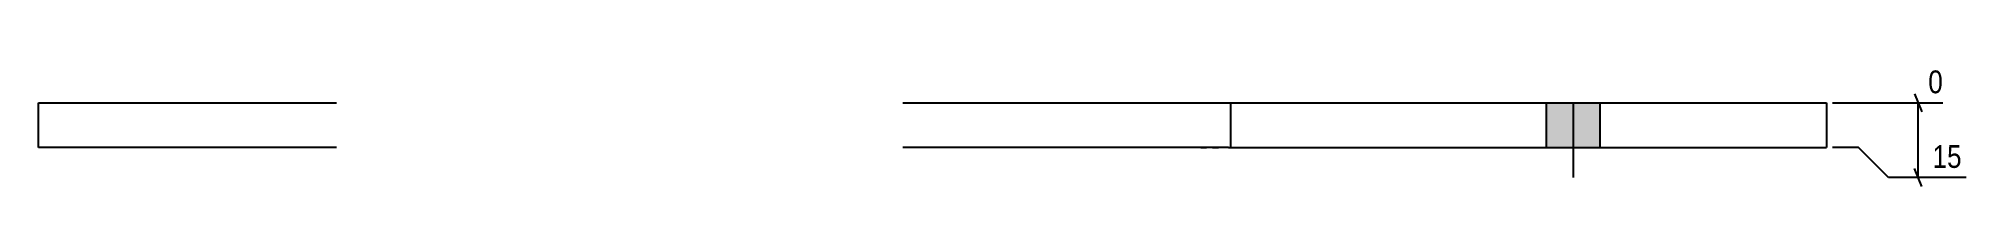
# Model space of a CAD drawing. Header units: millimetres. Extents: x 5 to 12482, y 5 to 335.
# Drawn here: x 6188 to 6835, y 5 to 46 of the extents above; entities that cross this region are included whole.
import ezdxf

# ---------------------------------------------------------------- set-up
doc = ezdxf.new("R2010")
doc.units = ezdxf.units.MM
doc.linetypes.add('DXK_LINE_DOT2', pattern=[3.9198, 1.9599, -1.9599])
doc.layers.add('MÅLSÆTNING', color=7, linetype='Continuous')
doc.layers.add('STÅL', color=7, linetype='Continuous')
doc.styles.add('Arial Narrow', font='ARIALN.TTF', dxfattribs={"height": 0.2})

msp = doc.modelspace()

# ---------------------------------------------------------------- hatches: boundary and pattern name
at = {"layer": 'STÅL', "linetype": 'Continuous'}
msp.add_hatch(color=96, dxfattribs=at).paths.add_polyline_path([(6712.43, 32.8), (6694.43, 32.8), (6694.43, 17.8), (6712.43, 17.8)])

# ---------------------------------------------------------------- linework, layer by layer
at = {"layer": 'MÅLSÆTNING', "color": 7, "linetype": 'Continuous'}
for p, q in [((6790.43, 32.8), (6827.4, 32.8)), ((6817.93, 35.8), (6820.33, 29.8)), ((6819.13, 7.8), (6819.13, 32.8)), ((6799.13, 17.8), (6790.43, 17.8)), ((6809.13, 7.8), (6799.13, 17.8)), ((6835.19, 7.8), (6809.13, 7.8)), ((6820.33, 4.8), (6817.93, 10.8))]:
    msp.add_line(p, q, dxfattribs=at)
at = {"layer": 'STÅL', "color": 2, "linetype": 'Continuous'}
for p, q in [((6188.43, 32.8), (6288.43, 32.8)), ((6188.43, 17.8), (6188.43, 32.8)), ((6478.43, 32.8), (6588.43, 32.8)), ((6588.43, 32.8), (6788.43, 32.8)), ((6588.43, 32.8), (6588.43, 17.8)), ((6788.43, 32.8), (6788.43, 17.8)), ((6288.43, 17.8), (6188.43, 17.8)), ((6578.43, 17.8), (6478.43, 17.8)), ((6587.67, 17.8), (6578.43, 17.8)), ((6587.67, 17.8), (6588.43, 17.8)), ((6588.43, 17.8), (6788.43, 17.8))]:
    msp.add_line(p, q, dxfattribs=at)
at = {"layer": 'STÅL', "color": 96, "linetype": 'Continuous'}
for p, q in [((6694.43, 17.8), (6694.43, 32.8)), ((6703.43, 7.8), (6703.43, 32.8)), ((6712.43, 17.8), (6712.43, 32.8))]:
    msp.add_line(p, q, dxfattribs=at)
at = {"layer": 'STÅL', "color": 7, "linetype": 'DXK_LINE_DOT2'}
msp.add_line((6578.43, 17.8), (6585.5, 17.8), dxfattribs=at)

# ---------------------------------------------------------------- next in the draw order: wipeouts: each hides what was drawn before it
at = {"color": 0, "linetype": 'Continuous'}
for points in [[(6829, 34.4), (6829, 45.6), (6820.93, 45.6), (6820.93, 34.4)], [(6835.33, 9.4), (6835.33, 20.6), (6822.38, 20.6), (6822.38, 9.4)]]:
    msp.add_wipeout(points, dxfattribs=at).dxf.layer = 'MÅLSÆTNING'

# ---------------------------------------------------------------- next in the draw order: texts
at = {"layer": 'MÅLSÆTNING', "color": 3, "linetype": 'Continuous', "style": 'Arial Narrow'}
for s, height, p in [('0', 7.64, (6822.53, 36)), ('15', 7.635, (6823.98, 11))]:
    msp.add_text(s, height=height, dxfattribs=at).set_placement(p)

doc.saveas('drawing.dxf')
